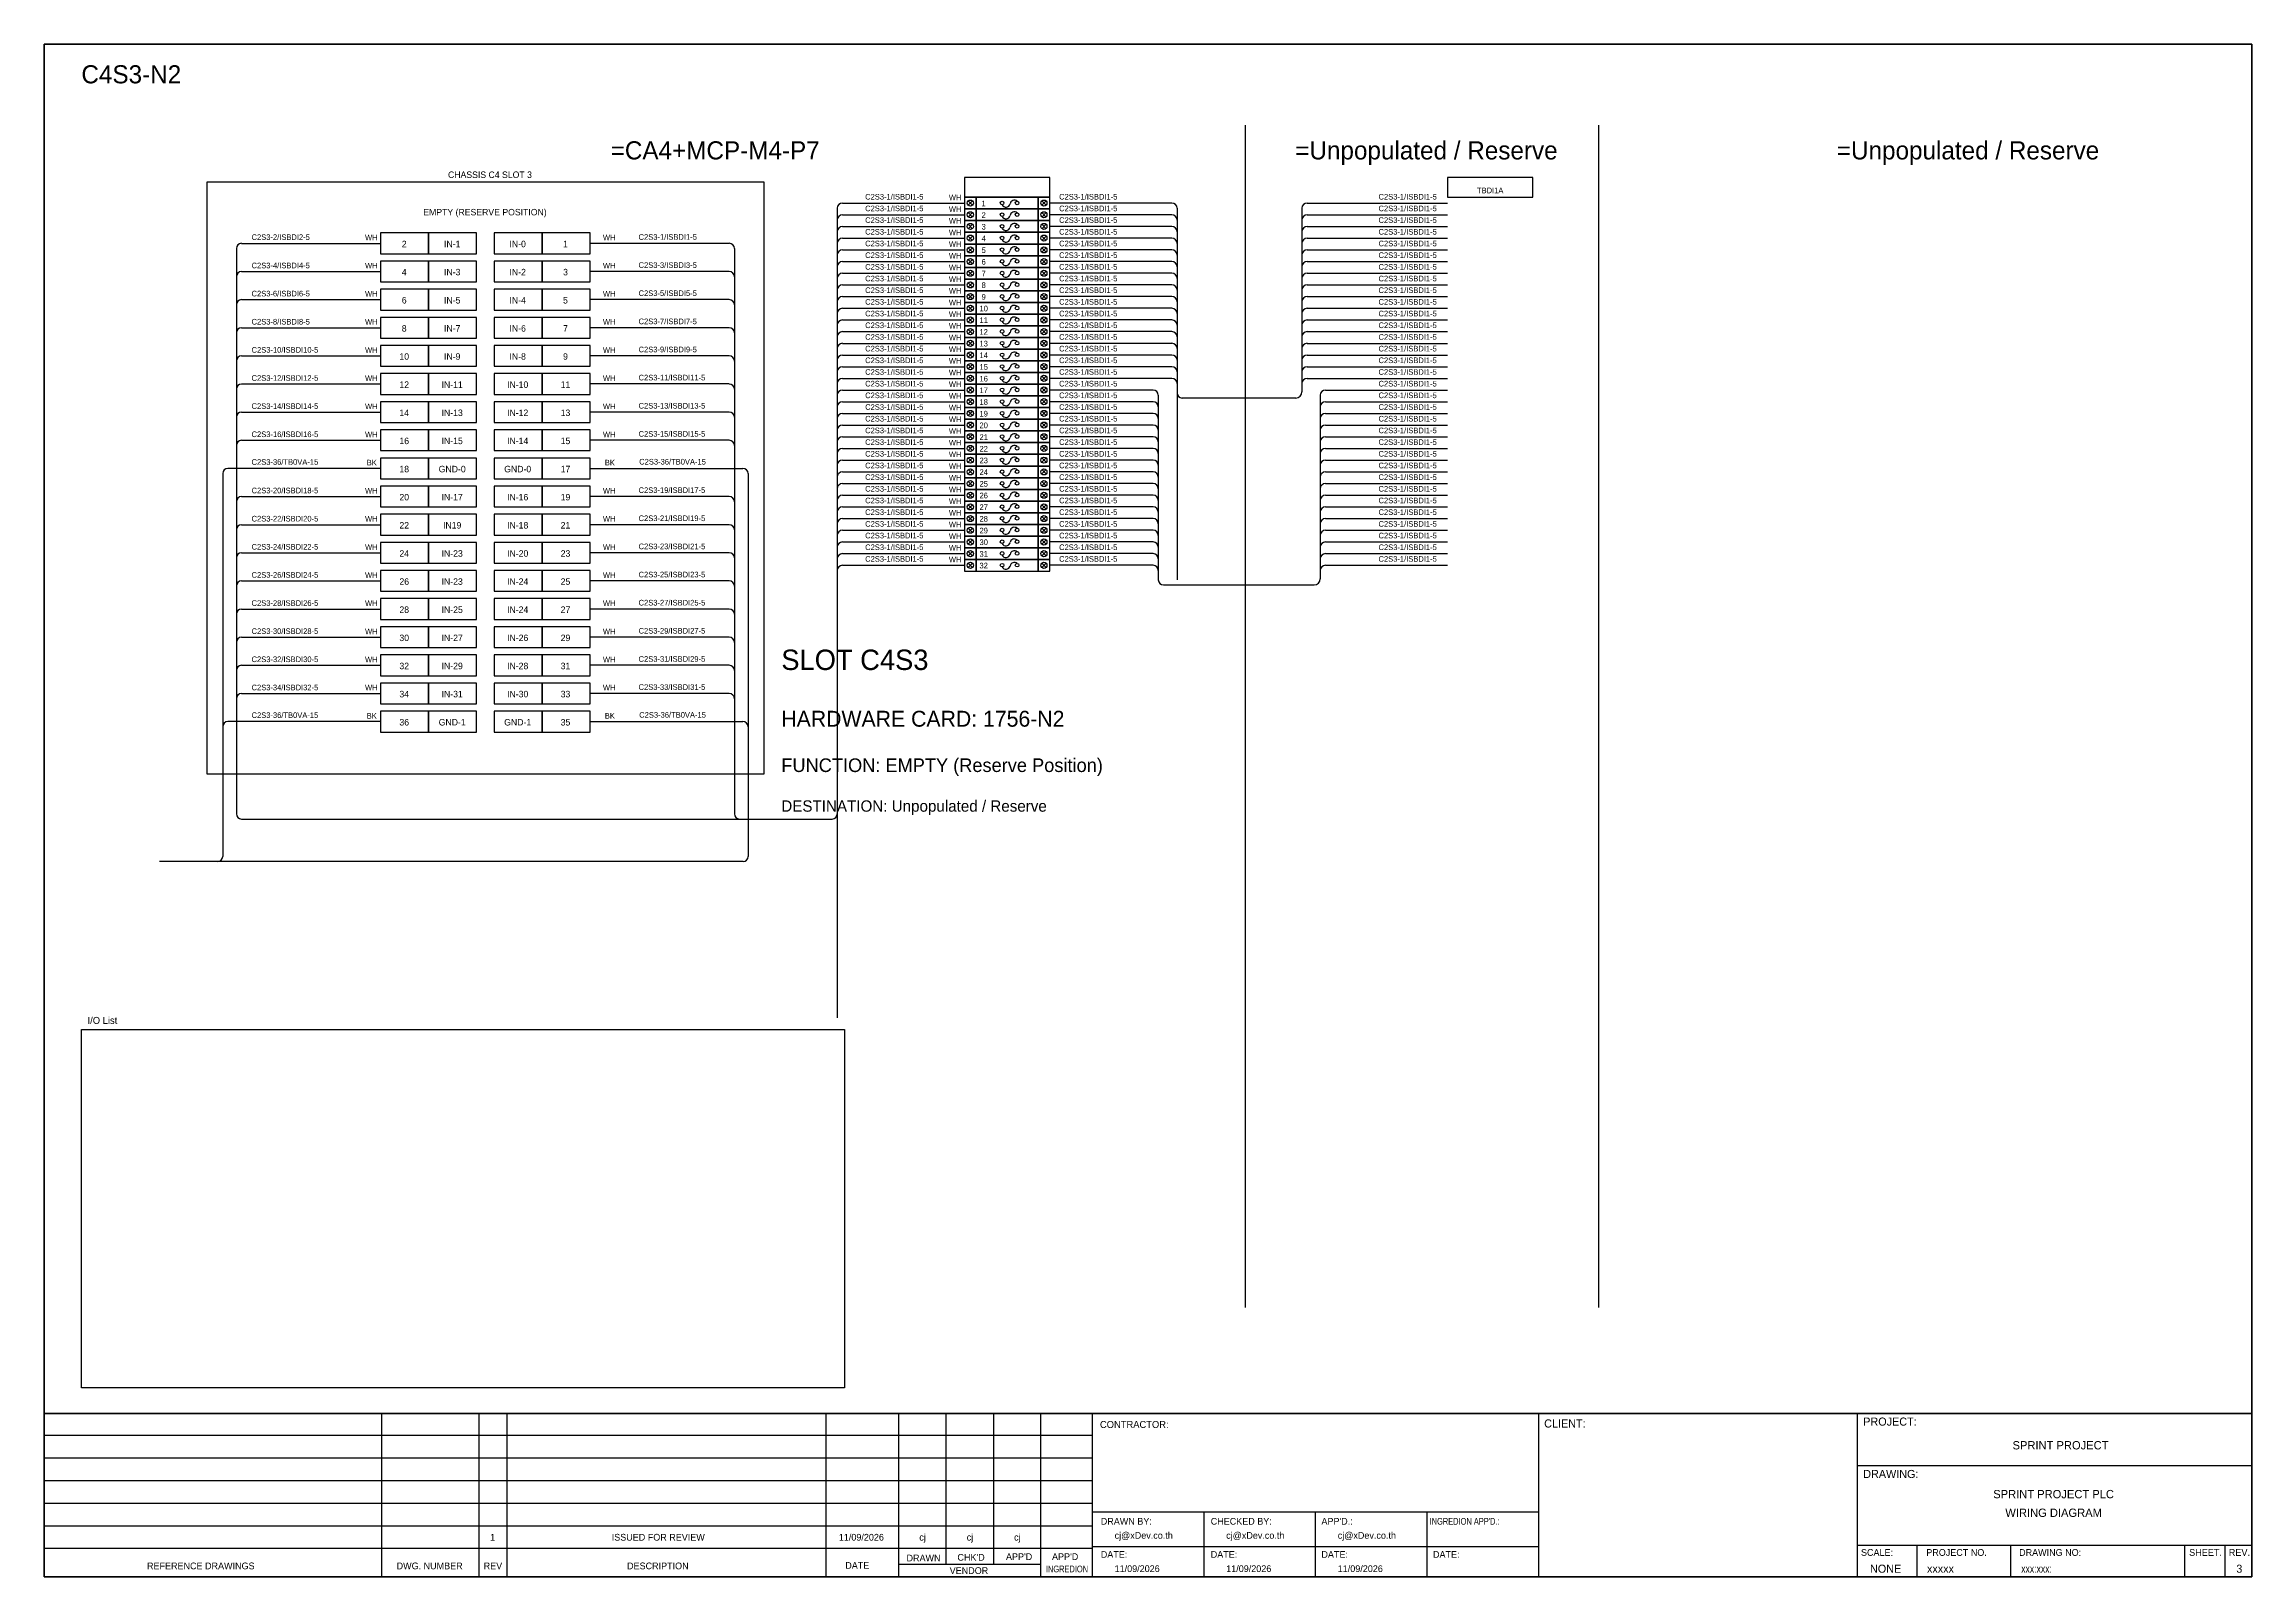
# Model space of a CAD drawing. Header units: metres. Extents: x 0 to 62600, y 0 to 2704.
# Drawn here: x 33546 to 37440, y 0 to 2704 of the extents above; entities that cross this region are included whole.
import ezdxf
from ezdxf.enums import TextEntityAlignment as Align

# ---------------------------------------------------------------- set-up
doc = ezdxf.new("R2010")
doc.units = ezdxf.units.M

msp = doc.modelspace()

# ---------------------------------------------------------------- linework, layer by layer
at = {"color": 1, "ltscale": 25.4}
for p, q in [((35183.6, 2427.5), (35176, 2419.9)), ((35176, 2427.5), (35183.6, 2419.9)), ((35305.7, 2427.5), (35313.4, 2419.9)), ((35313.4, 2427.5), (35305.7, 2419.9)), ((35183.6, 2406.9), (35176, 2399.2)), ((35176, 2406.9), (35183.6, 2399.2)), ((35183.6, 2386.3), (35176, 2378.6)), ((35176, 2386.3), (35183.6, 2378.6)), ((35305.7, 2406.9), (35313.4, 2399.2)), ((35313.4, 2406.9), (35305.7, 2399.2)), ((35305.7, 2386.3), (35313.4, 2378.6)), ((35313.4, 2386.3), (35305.7, 2378.6)), ((35183.6, 2365.7), (35176, 2358)), ((35176, 2365.7), (35183.6, 2358)), ((35183.6, 2345.1), (35176, 2337.4)), ((35176, 2345.1), (35183.6, 2337.4)), ((35305.7, 2365.7), (35313.4, 2358)), ((35313.4, 2365.7), (35305.7, 2358)), ((35305.7, 2345.1), (35313.4, 2337.4)), ((35313.4, 2345.1), (35305.7, 2337.4)), ((35183.6, 2324.5), (35176, 2316.8)), ((35176, 2324.5), (35183.6, 2316.8)), ((35183.6, 2303.9), (35176, 2296.2)), ((35176, 2303.9), (35183.6, 2296.2)), ((35305.7, 2324.5), (35313.4, 2316.8)), ((35313.4, 2324.5), (35305.7, 2316.8)), ((35305.7, 2303.9), (35313.4, 2296.2)), ((35313.4, 2303.9), (35305.7, 2296.2)), ((35183.6, 2283.2), (35176, 2275.6)), ((35176, 2283.2), (35183.6, 2275.6)), ((35183.6, 2262.6), (35176, 2255)), ((35176, 2262.6), (35183.6, 2255)), ((35305.7, 2283.2), (35313.4, 2275.6)), ((35313.4, 2283.2), (35305.7, 2275.6)), ((35305.7, 2262.6), (35313.4, 2255)), ((35313.4, 2262.6), (35305.7, 2255)), ((35183.6, 2242), (35176, 2234.3)), ((35176, 2242), (35183.6, 2234.3)), ((35183.6, 2221.4), (35176, 2213.7)), ((35176, 2221.4), (35183.6, 2213.7)), ((35305.7, 2242), (35313.4, 2234.3)), ((35313.4, 2242), (35305.7, 2234.3)), ((35305.7, 2221.4), (35313.4, 2213.7)), ((35313.4, 2221.4), (35305.7, 2213.7)), ((35183.6, 2200.8), (35176, 2193.1)), ((35176, 2200.8), (35183.6, 2193.1)), ((35305.7, 2200.8), (35313.4, 2193.1)), ((35313.4, 2200.8), (35305.7, 2193.1)), ((35183.6, 2180.2), (35176, 2172.5)), ((35176, 2180.2), (35183.6, 2172.5)), ((35183.6, 2159.6), (35176, 2151.9)), ((35176, 2159.6), (35183.6, 2151.9)), ((35305.7, 2180.2), (35313.4, 2172.5)), ((35313.4, 2180.2), (35305.7, 2172.5)), ((35305.7, 2159.6), (35313.4, 2151.9)), ((35313.4, 2159.6), (35305.7, 2151.9)), ((35183.6, 2139), (35176, 2131.3)), ((35176, 2139), (35183.6, 2131.3)), ((35183.6, 2118.3), (35176, 2110.7)), ((35176, 2118.3), (35183.6, 2110.7)), ((35305.7, 2139), (35313.4, 2131.3)), ((35313.4, 2139), (35305.7, 2131.3)), ((35305.7, 2118.3), (35313.4, 2110.7)), ((35313.4, 2118.3), (35305.7, 2110.7)), ((35183.6, 2097.7), (35176, 2090.1)), ((35176, 2097.7), (35183.6, 2090.1)), ((35183.6, 2077.1), (35176, 2069.5)), ((35176, 2077.1), (35183.6, 2069.5)), ((35305.7, 2097.7), (35313.4, 2090.1)), ((35313.4, 2097.7), (35305.7, 2090.1)), ((35305.7, 2077.1), (35313.4, 2069.5)), ((35313.4, 2077.1), (35305.7, 2069.5)), ((35183.6, 2056.5), (35176, 2048.8)), ((35176, 2056.5), (35183.6, 2048.8)), ((35183.6, 2035.9), (35176, 2028.2)), ((35176, 2035.9), (35183.6, 2028.2)), ((35305.7, 2056.5), (35313.4, 2048.8)), ((35313.4, 2056.5), (35305.7, 2048.8)), ((35305.7, 2035.9), (35313.4, 2028.2)), ((35313.4, 2035.9), (35305.7, 2028.2)), ((35183.6, 2015.3), (35176, 2007.6)), ((35176, 2015.3), (35183.6, 2007.6)), ((35183.6, 1994.7), (35176, 1987)), ((35176, 1994.7), (35183.6, 1987)), ((35305.7, 2015.3), (35313.4, 2007.6)), ((35313.4, 2015.3), (35305.7, 2007.6)), ((35305.7, 1994.7), (35313.4, 1987)), ((35313.4, 1994.7), (35305.7, 1987)), ((35183.6, 1974.1), (35176, 1966.4)), ((35176, 1974.1), (35183.6, 1966.4)), ((35183.6, 1953.5), (35176, 1945.8)), ((35176, 1953.5), (35183.6, 1945.8)), ((35305.7, 1974.1), (35313.4, 1966.4)), ((35313.4, 1974.1), (35305.7, 1966.4)), ((35305.7, 1953.5), (35313.4, 1945.8)), ((35313.4, 1953.5), (35305.7, 1945.8)), ((35183.6, 1932.8), (35176, 1925.2)), ((35176, 1932.8), (35183.6, 1925.2)), ((35183.6, 1912.2), (35176, 1904.6)), ((35176, 1912.2), (35183.6, 1904.6)), ((35305.7, 1932.8), (35313.4, 1925.2)), ((35313.4, 1932.8), (35305.7, 1925.2)), ((35305.7, 1912.2), (35313.4, 1904.6)), ((35313.4, 1912.2), (35305.7, 1904.6)), ((35183.6, 1891.6), (35176, 1883.9)), ((35176, 1891.6), (35183.6, 1883.9)), ((35183.6, 1871), (35176, 1863.3)), ((35176, 1871), (35183.6, 1863.3)), ((35305.7, 1891.6), (35313.4, 1883.9)), ((35313.4, 1891.6), (35305.7, 1883.9)), ((35305.7, 1871), (35313.4, 1863.3)), ((35313.4, 1871), (35305.7, 1863.3)), ((35183.6, 1850.4), (35176, 1842.7)), ((35176, 1850.4), (35183.6, 1842.7)), ((35305.7, 1850.4), (35313.4, 1842.7)), ((35313.4, 1850.4), (35305.7, 1842.7)), ((35183.6, 1829.8), (35176, 1822.1)), ((35176, 1829.8), (35183.6, 1822.1)), ((35183.6, 1809.2), (35176, 1801.5)), ((35176, 1809.2), (35183.6, 1801.5)), ((35305.7, 1829.8), (35313.4, 1822.1)), ((35313.4, 1829.8), (35305.7, 1822.1)), ((35305.7, 1809.2), (35313.4, 1801.5)), ((35313.4, 1809.2), (35305.7, 1801.5)), ((35183.6, 1788.6), (35176, 1780.9)), ((35176, 1788.6), (35183.6, 1780.9)), ((35305.7, 1788.6), (35313.4, 1780.9)), ((35313.4, 1788.6), (35305.7, 1780.9))]:
    msp.add_line(p, q, dxfattribs=at)
at = {"color": 4}
for p, q in [((36848.7, 56.1), (36848.7, 0)), ((37014, 56.1), (37014, 0))]:
    msp.add_line(p, q, dxfattribs=at)
at = {"color": 4, "ltscale": 0.5}
for p, q in [((37321.1, 56.1), (37321.1, 0)), ((37321.1, 56.1), (37321.1, 0)), ((37392.3, 56.1), (37392.3, 0)), ((37392.3, 56.1), (37392.3, 0))]:
    msp.add_line(p, q, dxfattribs=at)
at = {"color": 4, "ltscale": 25.4}
for points in [[(35169.5, 2434), (35319.8, 2434), (35319.8, 2469.2), (35169.5, 2469.2)], [(36021.3, 2434), (36171.6, 2434), (36171.6, 2469.2), (36021.3, 2469.2)]]:
    msp.add_lwpolyline(points, close=True, dxfattribs=at)
at = {"color": 1, "ltscale": 25.4}
for points in [[(35169.5, 2413.4), (35190.1, 2413.4), (35190.1, 2434), (35169.5, 2434)], [(35190.1, 2413.4), (35299.2, 2413.4), (35299.2, 2434), (35190.1, 2434)], [(35299.2, 2413.4), (35319.8, 2413.4), (35319.8, 2434), (35299.2, 2434)], [(35169.5, 2392.8), (35190.1, 2392.8), (35190.1, 2413.4), (35169.5, 2413.4)], [(35169.5, 2372.2), (35190.1, 2372.2), (35190.1, 2392.8), (35169.5, 2392.8)], [(35190.1, 2392.8), (35299.2, 2392.8), (35299.2, 2413.4), (35190.1, 2413.4)], [(35190.1, 2372.2), (35299.2, 2372.2), (35299.2, 2392.8), (35190.1, 2392.8)], [(35299.2, 2392.8), (35319.8, 2392.8), (35319.8, 2413.4), (35299.2, 2413.4)], [(35299.2, 2372.2), (35319.8, 2372.2), (35319.8, 2392.8), (35299.2, 2392.8)], [(35169.5, 2351.5), (35190.1, 2351.5), (35190.1, 2372.2), (35169.5, 2372.2)], [(35169.5, 2330.9), (35190.1, 2330.9), (35190.1, 2351.5), (35169.5, 2351.5)], [(35190.1, 2351.5), (35299.2, 2351.5), (35299.2, 2372.2), (35190.1, 2372.2)], [(35190.1, 2330.9), (35299.2, 2330.9), (35299.2, 2351.5), (35190.1, 2351.5)], [(35299.2, 2351.5), (35319.8, 2351.5), (35319.8, 2372.2), (35299.2, 2372.2)], [(35299.2, 2330.9), (35319.8, 2330.9), (35319.8, 2351.5), (35299.2, 2351.5)], [(35169.5, 2310.3), (35190.1, 2310.3), (35190.1, 2330.9), (35169.5, 2330.9)], [(35169.5, 2289.7), (35190.1, 2289.7), (35190.1, 2310.3), (35169.5, 2310.3)], [(35190.1, 2310.3), (35299.2, 2310.3), (35299.2, 2330.9), (35190.1, 2330.9)], [(35190.1, 2289.7), (35299.2, 2289.7), (35299.2, 2310.3), (35190.1, 2310.3)], [(35299.2, 2310.3), (35319.8, 2310.3), (35319.8, 2330.9), (35299.2, 2330.9)], [(35299.2, 2289.7), (35319.8, 2289.7), (35319.8, 2310.3), (35299.2, 2310.3)], [(35169.5, 2269.1), (35190.1, 2269.1), (35190.1, 2289.7), (35169.5, 2289.7)], [(35169.5, 2248.5), (35190.1, 2248.5), (35190.1, 2269.1), (35169.5, 2269.1)], [(35190.1, 2269.1), (35299.2, 2269.1), (35299.2, 2289.7), (35190.1, 2289.7)], [(35190.1, 2248.5), (35299.2, 2248.5), (35299.2, 2269.1), (35190.1, 2269.1)], [(35299.2, 2269.1), (35319.8, 2269.1), (35319.8, 2289.7), (35299.2, 2289.7)], [(35299.2, 2248.5), (35319.8, 2248.5), (35319.8, 2269.1), (35299.2, 2269.1)], [(35169.5, 2227.9), (35190.1, 2227.9), (35190.1, 2248.5), (35169.5, 2248.5)], [(35169.5, 2207.3), (35190.1, 2207.3), (35190.1, 2227.9), (35169.5, 2227.9)], [(35190.1, 2227.9), (35299.2, 2227.9), (35299.2, 2248.5), (35190.1, 2248.5)], [(35190.1, 2207.3), (35299.2, 2207.3), (35299.2, 2227.9), (35190.1, 2227.9)], [(35299.2, 2227.9), (35319.8, 2227.9), (35319.8, 2248.5), (35299.2, 2248.5)], [(35299.2, 2207.3), (35319.8, 2207.3), (35319.8, 2227.9), (35299.2, 2227.9)], [(35169.5, 2186.7), (35190.1, 2186.7), (35190.1, 2207.3), (35169.5, 2207.3)], [(35169.5, 2166), (35190.1, 2166), (35190.1, 2186.7), (35169.5, 2186.7)], [(35190.1, 2186.7), (35299.2, 2186.7), (35299.2, 2207.3), (35190.1, 2207.3)], [(35190.1, 2166), (35299.2, 2166), (35299.2, 2186.7), (35190.1, 2186.7)], [(35299.2, 2186.7), (35319.8, 2186.7), (35319.8, 2207.3), (35299.2, 2207.3)], [(35299.2, 2166), (35319.8, 2166), (35319.8, 2186.7), (35299.2, 2186.7)], [(35169.5, 2145.4), (35190.1, 2145.4), (35190.1, 2166), (35169.5, 2166)], [(35169.5, 2124.8), (35190.1, 2124.8), (35190.1, 2145.4), (35169.5, 2145.4)], [(35190.1, 2145.4), (35299.2, 2145.4), (35299.2, 2166), (35190.1, 2166)], [(35190.1, 2124.8), (35299.2, 2124.8), (35299.2, 2145.4), (35190.1, 2145.4)], [(35299.2, 2145.4), (35319.8, 2145.4), (35319.8, 2166), (35299.2, 2166)], [(35299.2, 2124.8), (35319.8, 2124.8), (35319.8, 2145.4), (35299.2, 2145.4)], [(35169.5, 2104.2), (35190.1, 2104.2), (35190.1, 2124.8), (35169.5, 2124.8)], [(35169.5, 2083.6), (35190.1, 2083.6), (35190.1, 2104.2), (35169.5, 2104.2)], [(35190.1, 2104.2), (35299.2, 2104.2), (35299.2, 2124.8), (35190.1, 2124.8)], [(35190.1, 2083.6), (35299.2, 2083.6), (35299.2, 2104.2), (35190.1, 2104.2)], [(35299.2, 2104.2), (35319.8, 2104.2), (35319.8, 2124.8), (35299.2, 2124.8)], [(35299.2, 2083.6), (35319.8, 2083.6), (35319.8, 2104.2), (35299.2, 2104.2)], [(35169.5, 2063), (35190.1, 2063), (35190.1, 2083.6), (35169.5, 2083.6)], [(35190.1, 2063), (35299.2, 2063), (35299.2, 2083.6), (35190.1, 2083.6)], [(35299.2, 2063), (35319.8, 2063), (35319.8, 2083.6), (35299.2, 2083.6)], [(35169.5, 2042.4), (35190.1, 2042.4), (35190.1, 2063), (35169.5, 2063)], [(35169.5, 2021.8), (35190.1, 2021.8), (35190.1, 2042.4), (35169.5, 2042.4)], [(35190.1, 2042.4), (35299.2, 2042.4), (35299.2, 2063), (35190.1, 2063)], [(35190.1, 2021.8), (35299.2, 2021.8), (35299.2, 2042.4), (35190.1, 2042.4)], [(35299.2, 2042.4), (35319.8, 2042.4), (35319.8, 2063), (35299.2, 2063)], [(35299.2, 2021.8), (35319.8, 2021.8), (35319.8, 2042.4), (35299.2, 2042.4)], [(35169.5, 2001.1), (35190.1, 2001.1), (35190.1, 2021.8), (35169.5, 2021.8)], [(35169.5, 1980.5), (35190.1, 1980.5), (35190.1, 2001.1), (35169.5, 2001.1)], [(35190.1, 2001.1), (35299.2, 2001.1), (35299.2, 2021.8), (35190.1, 2021.8)], [(35190.1, 1980.5), (35299.2, 1980.5), (35299.2, 2001.1), (35190.1, 2001.1)], [(35299.2, 2001.1), (35319.8, 2001.1), (35319.8, 2021.8), (35299.2, 2021.8)], [(35299.2, 1980.5), (35319.8, 1980.5), (35319.8, 2001.1), (35299.2, 2001.1)], [(35169.5, 1959.9), (35190.1, 1959.9), (35190.1, 1980.5), (35169.5, 1980.5)], [(35169.5, 1939.3), (35190.1, 1939.3), (35190.1, 1959.9), (35169.5, 1959.9)], [(35190.1, 1959.9), (35299.2, 1959.9), (35299.2, 1980.5), (35190.1, 1980.5)], [(35190.1, 1939.3), (35299.2, 1939.3), (35299.2, 1959.9), (35190.1, 1959.9)], [(35299.2, 1959.9), (35319.8, 1959.9), (35319.8, 1980.5), (35299.2, 1980.5)], [(35299.2, 1939.3), (35319.8, 1939.3), (35319.8, 1959.9), (35299.2, 1959.9)], [(35169.5, 1918.7), (35190.1, 1918.7), (35190.1, 1939.3), (35169.5, 1939.3)], [(35169.5, 1898.1), (35190.1, 1898.1), (35190.1, 1918.7), (35169.5, 1918.7)], [(35190.1, 1918.7), (35299.2, 1918.7), (35299.2, 1939.3), (35190.1, 1939.3)], [(35190.1, 1898.1), (35299.2, 1898.1), (35299.2, 1918.7), (35190.1, 1918.7)], [(35299.2, 1918.7), (35319.8, 1918.7), (35319.8, 1939.3), (35299.2, 1939.3)], [(35299.2, 1898.1), (35319.8, 1898.1), (35319.8, 1918.7), (35299.2, 1918.7)], [(35169.5, 1877.5), (35190.1, 1877.5), (35190.1, 1898.1), (35169.5, 1898.1)], [(35169.5, 1856.9), (35190.1, 1856.9), (35190.1, 1877.5), (35169.5, 1877.5)], [(35190.1, 1877.5), (35299.2, 1877.5), (35299.2, 1898.1), (35190.1, 1898.1)], [(35190.1, 1856.9), (35299.2, 1856.9), (35299.2, 1877.5), (35190.1, 1877.5)], [(35299.2, 1877.5), (35319.8, 1877.5), (35319.8, 1898.1), (35299.2, 1898.1)], [(35299.2, 1856.9), (35319.8, 1856.9), (35319.8, 1877.5), (35299.2, 1877.5)], [(35169.5, 1836.3), (35190.1, 1836.3), (35190.1, 1856.9), (35169.5, 1856.9)], [(35169.5, 1815.6), (35190.1, 1815.6), (35190.1, 1836.3), (35169.5, 1836.3)], [(35190.1, 1836.3), (35299.2, 1836.3), (35299.2, 1856.9), (35190.1, 1856.9)], [(35190.1, 1815.6), (35299.2, 1815.6), (35299.2, 1836.3), (35190.1, 1836.3)], [(35299.2, 1836.3), (35319.8, 1836.3), (35319.8, 1856.9), (35299.2, 1856.9)], [(35299.2, 1815.6), (35319.8, 1815.6), (35319.8, 1836.3), (35299.2, 1836.3)], [(35169.5, 1795), (35190.1, 1795), (35190.1, 1815.6), (35169.5, 1815.6)], [(35169.5, 1774.4), (35190.1, 1774.4), (35190.1, 1795), (35169.5, 1795)], [(35190.1, 1795), (35299.2, 1795), (35299.2, 1815.6), (35190.1, 1815.6)], [(35190.1, 1774.4), (35299.2, 1774.4), (35299.2, 1795), (35190.1, 1795)], [(35299.2, 1795), (35319.8, 1795), (35319.8, 1815.6), (35299.2, 1815.6)], [(35299.2, 1774.4), (35319.8, 1774.4), (35319.8, 1795), (35299.2, 1795)]]:
    msp.add_lwpolyline(points, close=True, dxfattribs=at)
msp.add_lwpolyline([(33612.1, 965.9), (34957.9, 965.9), (34957.9, 333.8), (33612.1, 333.8)], close=True)
for centre in [(35179.8, 2423.7), (35309.5, 2423.7), (35179.8, 2403.1), (35179.8, 2382.5), (35309.5, 2403.1), (35309.5, 2382.5), (35179.8, 2361.9), (35179.8, 2341.2), (35309.5, 2361.9), (35309.5, 2341.2), (35179.8, 2320.6), (35179.8, 2300), (35309.5, 2320.6), (35309.5, 2300), (35179.8, 2279.4), (35179.8, 2258.8), (35309.5, 2279.4), (35309.5, 2258.8), (35179.8, 2238.2), (35179.8, 2217.6), (35309.5, 2238.2), (35309.5, 2217.6), (35179.8, 2197), (35179.8, 2176.3), (35309.5, 2197), (35309.5, 2176.3), (35179.8, 2155.7), (35309.5, 2155.7), (35179.8, 2135.1), (35179.8, 2114.5), (35309.5, 2135.1), (35309.5, 2114.5), (35179.8, 2093.9), (35179.8, 2073.3), (35309.5, 2093.9), (35309.5, 2073.3), (35179.8, 2052.7), (35179.8, 2032.1), (35309.5, 2052.7), (35309.5, 2032.1), (35179.8, 2011.5), (35179.8, 1990.8), (35309.5, 2011.5), (35309.5, 1990.8), (35179.8, 1970.2), (35179.8, 1949.6), (35309.5, 1970.2), (35309.5, 1949.6), (35179.8, 1929), (35179.8, 1908.4), (35309.5, 1929), (35309.5, 1908.4), (35179.8, 1887.8), (35179.8, 1867.2), (35309.5, 1887.8), (35309.5, 1867.2), (35179.8, 1846.6), (35179.8, 1825.9), (35309.5, 1846.6), (35309.5, 1825.9), (35179.8, 1805.3), (35309.5, 1805.3), (35179.8, 1784.7), (35309.5, 1784.7)]:
    msp.add_circle(centre, 5.42, dxfattribs=at)
at = {"layer": 'GT_1', "color": 4}
for p, q in [((34141.8, 0), (34141.8, 288.2)), ((34313.7, 0), (34313.7, 288.2)), ((34362.9, 0), (34362.9, 288.2)), ((34925.5, 0), (34925.5, 288.2)), ((35053.8, 0), (35053.8, 288.2)), ((35137.4, 21.8), (35137.4, 288.2)), ((35220.9, 21.8), (35220.9, 288.2)), ((35304.2, 0), (35304.2, 288.2)), ((35395.2, 0), (35395.2, 288.2)), ((36182.2, 0), (36182.2, 288.2)), ((36744.5, 0), (36744.5, 288.2)), ((36744.5, 0), (36744.5, 288.2)), ((36744.5, 0), (36744.5, 288.2)), ((35395.2, 249.3), (33546.4, 249.3)), ((35395.2, 209.5), (33546.4, 209.5)), ((35395.2, 169.6), (33546.4, 169.6)), ((35395.2, 129.7), (33546.4, 129.7)), ((35395.2, 89.7), (33546.4, 89.7)), ((36182.2, 114.3), (35395.2, 114.3)), ((35592, 0), (35592, 114.3)), ((35788.7, 0), (35788.7, 114.3)), ((35985.5, 0), (35985.5, 114.3)), ((35395.1, 49.8), (33546.4, 49.8)), ((36182.2, 52.9), (35395.2, 52.9)), ((36744.5, 56.1), (37439.7, 56.1)), ((35304.2, 21.8), (35053.8, 21.8))]:
    msp.add_line(p, q, dxfattribs=at)
at = {"layer": 'HELPPOINT', "color": 4, "lineweight": 35}
for p, q in [((33546.4, 0), (33546.4, 2704.2)), ((33546.4, 2704.2), (37439.7, 2704.2)), ((33546.4, 0), (33546.4, 2704.2)), ((33546.4, 2704.2), (37439.7, 2704.2)), ((37439.7, 2704.2), (37439.7, 0)), ((37439.7, 2704.2), (37439.7, 0)), ((37439.7, 0), (33546.4, 0)), ((37439.7, 0), (33546.4, 0))]:
    msp.add_line(p, q, dxfattribs=at)
at = {"layer": 'HELPPOINT', "color": 4}
for p, q in [((36744.5, 196.6), (37439.7, 196.6)), ((36744.5, 196.6), (37439.7, 196.6)), ((36744.5, 56.1), (37439.7, 56.1))]:
    msp.add_line(p, q, dxfattribs=at)
at = {"layer": 'IE-EQUIP', "linetype": 'Continuous', "ltscale": 25.4}
for points in [[(34139.8, 2334.4), (34224.5, 2334.4), (34224.5, 2371.1), (34139.8, 2371.1)], [(34224.5, 2334.4), (34309.1, 2334.4), (34309.1, 2371.1), (34224.5, 2371.1)], [(34340, 2334.4), (34424.6, 2334.4), (34424.6, 2371.1), (34340, 2371.1)], [(34424.6, 2334.4), (34509.3, 2334.4), (34509.3, 2371.1), (34424.6, 2371.1)], [(34139.8, 2284.8), (34224.5, 2284.8), (34224.5, 2321.5), (34139.8, 2321.5)], [(34224.5, 2284.8), (34309.1, 2284.8), (34309.1, 2321.5), (34224.5, 2321.5)], [(34340, 2284.8), (34424.6, 2284.8), (34424.6, 2321.5), (34340, 2321.5)], [(34424.6, 2284.8), (34509.3, 2284.8), (34509.3, 2321.5), (34424.6, 2321.5)], [(34139.8, 2235.1), (34224.5, 2235.1), (34224.5, 2271.8), (34139.8, 2271.8)], [(34224.5, 2235.1), (34309.1, 2235.1), (34309.1, 2271.8), (34224.5, 2271.8)], [(34340, 2235.1), (34424.6, 2235.1), (34424.6, 2271.8), (34340, 2271.8)], [(34424.6, 2235.1), (34509.3, 2235.1), (34509.3, 2271.8), (34424.6, 2271.8)], [(34139.8, 2185.5), (34224.5, 2185.5), (34224.5, 2222.2), (34139.8, 2222.2)], [(34224.5, 2185.5), (34309.1, 2185.5), (34309.1, 2222.2), (34224.5, 2222.2)], [(34340, 2185.5), (34424.6, 2185.5), (34424.6, 2222.2), (34340, 2222.2)], [(34424.6, 2185.5), (34509.3, 2185.5), (34509.3, 2222.2), (34424.6, 2222.2)], [(34139.8, 2135.9), (34224.5, 2135.9), (34224.5, 2172.6), (34139.8, 2172.6)], [(34224.5, 2135.9), (34309.1, 2135.9), (34309.1, 2172.6), (34224.5, 2172.6)], [(34340, 2135.9), (34424.6, 2135.9), (34424.6, 2172.6), (34340, 2172.6)], [(34424.6, 2135.9), (34509.3, 2135.9), (34509.3, 2172.6), (34424.6, 2172.6)], [(34139.8, 2086.2), (34224.5, 2086.2), (34224.5, 2122.9), (34139.8, 2122.9)], [(34224.5, 2086.2), (34309.1, 2086.2), (34309.1, 2122.9), (34224.5, 2122.9)], [(34340, 2086.2), (34424.6, 2086.2), (34424.6, 2122.9), (34340, 2122.9)], [(34424.6, 2086.2), (34509.3, 2086.2), (34509.3, 2122.9), (34424.6, 2122.9)], [(34139.8, 2036.6), (34224.5, 2036.6), (34224.5, 2073.3), (34139.8, 2073.3)], [(34224.5, 2036.6), (34309.1, 2036.6), (34309.1, 2073.3), (34224.5, 2073.3)], [(34340, 2036.6), (34424.6, 2036.6), (34424.6, 2073.3), (34340, 2073.3)], [(34424.6, 2036.6), (34509.3, 2036.6), (34509.3, 2073.3), (34424.6, 2073.3)], [(34139.8, 1987), (34224.5, 1987), (34224.5, 2023.7), (34139.8, 2023.7)], [(34224.5, 1987), (34309.1, 1987), (34309.1, 2023.7), (34224.5, 2023.7)], [(34340, 1987), (34424.6, 1987), (34424.6, 2023.7), (34340, 2023.7)], [(34424.6, 1987), (34509.3, 1987), (34509.3, 2023.7), (34424.6, 2023.7)], [(34139.8, 1937.3), (34224.5, 1937.3), (34224.5, 1974), (34139.8, 1974)], [(34224.5, 1937.3), (34309.1, 1937.3), (34309.1, 1974), (34224.5, 1974)], [(34340, 1937.3), (34424.6, 1937.3), (34424.6, 1974), (34340, 1974)], [(34424.6, 1937.3), (34509.3, 1937.3), (34509.3, 1974), (34424.6, 1974)], [(34139.8, 1887.7), (34224.5, 1887.7), (34224.5, 1924.4), (34139.8, 1924.4)], [(34224.5, 1887.7), (34309.1, 1887.7), (34309.1, 1924.4), (34224.5, 1924.4)], [(34340, 1887.7), (34424.6, 1887.7), (34424.6, 1924.4), (34340, 1924.4)], [(34424.6, 1887.7), (34509.3, 1887.7), (34509.3, 1924.4), (34424.6, 1924.4)], [(34139.8, 1838.1), (34224.5, 1838.1), (34224.5, 1874.8), (34139.8, 1874.8)], [(34224.5, 1838.1), (34309.1, 1838.1), (34309.1, 1874.8), (34224.5, 1874.8)], [(34340, 1838.1), (34424.6, 1838.1), (34424.6, 1874.8), (34340, 1874.8)], [(34424.6, 1838.1), (34509.3, 1838.1), (34509.3, 1874.8), (34424.6, 1874.8)], [(34139.8, 1788.4), (34224.5, 1788.4), (34224.5, 1825.1), (34139.8, 1825.1)], [(34224.5, 1788.4), (34309.1, 1788.4), (34309.1, 1825.1), (34224.5, 1825.1)], [(34340, 1788.4), (34424.6, 1788.4), (34424.6, 1825.1), (34340, 1825.1)], [(34424.6, 1788.4), (34509.3, 1788.4), (34509.3, 1825.1), (34424.6, 1825.1)], [(34139.8, 1738.8), (34224.5, 1738.8), (34224.5, 1775.5), (34139.8, 1775.5)], [(34224.5, 1738.8), (34309.1, 1738.8), (34309.1, 1775.5), (34224.5, 1775.5)], [(34340, 1738.8), (34424.6, 1738.8), (34424.6, 1775.5), (34340, 1775.5)], [(34424.6, 1738.8), (34509.3, 1738.8), (34509.3, 1775.5), (34424.6, 1775.5)], [(34139.8, 1689.2), (34224.5, 1689.2), (34224.5, 1725.9), (34139.8, 1725.9)], [(34224.5, 1689.2), (34309.1, 1689.2), (34309.1, 1725.9), (34224.5, 1725.9)], [(34340, 1689.2), (34424.6, 1689.2), (34424.6, 1725.9), (34340, 1725.9)], [(34424.6, 1689.2), (34509.3, 1689.2), (34509.3, 1725.9), (34424.6, 1725.9)], [(34139.8, 1639.5), (34224.5, 1639.5), (34224.5, 1676.2), (34139.8, 1676.2)], [(34224.5, 1639.5), (34309.1, 1639.5), (34309.1, 1676.2), (34224.5, 1676.2)], [(34340, 1639.5), (34424.6, 1639.5), (34424.6, 1676.2), (34340, 1676.2)], [(34424.6, 1639.5), (34509.3, 1639.5), (34509.3, 1676.2), (34424.6, 1676.2)], [(34139.8, 1589.9), (34224.5, 1589.9), (34224.5, 1626.6), (34139.8, 1626.6)], [(34224.5, 1589.9), (34309.1, 1589.9), (34309.1, 1626.6), (34224.5, 1626.6)], [(34340, 1589.9), (34424.6, 1589.9), (34424.6, 1626.6), (34340, 1626.6)], [(34424.6, 1589.9), (34509.3, 1589.9), (34509.3, 1626.6), (34424.6, 1626.6)], [(34139.8, 1540.3), (34224.5, 1540.3), (34224.5, 1577), (34139.8, 1577)], [(34224.5, 1540.3), (34309.1, 1540.3), (34309.1, 1577), (34224.5, 1577)], [(34340, 1540.3), (34424.6, 1540.3), (34424.6, 1577), (34340, 1577)], [(34424.6, 1540.3), (34509.3, 1540.3), (34509.3, 1577), (34424.6, 1577)], [(34139.8, 1490.6), (34224.5, 1490.6), (34224.5, 1527.3), (34139.8, 1527.3)], [(34224.5, 1490.6), (34309.1, 1490.6), (34309.1, 1527.3), (34224.5, 1527.3)], [(34340, 1490.6), (34424.6, 1490.6), (34424.6, 1527.3), (34340, 1527.3)], [(34424.6, 1490.6), (34509.3, 1490.6), (34509.3, 1527.3), (34424.6, 1527.3)]]:
    msp.add_lwpolyline(points, close=True, dxfattribs=at)
at = {"layer": 'IE-WIRE', "color": 4, "ltscale": 25.4}
for p, q in [((34945, 2414.6), (34945, 986.1)), ((34954.1, 2423.7), (35169.5, 2423.7)), ((35535.2, 2423.7), (35319.8, 2423.7)), ((35544.3, 2414.6), (35544.3, 1759)), ((35764.4, 2414.6), (35764.4, 2090.6)), ((35773.6, 2423.7), (36021.3, 2423.7)), ((35773.6, 2423.7), (36021.3, 2423.7)), ((34954.1, 2403.1), (35169.5, 2403.1)), ((34954.1, 2382.5), (35169.5, 2382.5)), ((35535.2, 2403.1), (35319.8, 2403.1)), ((35535.2, 2382.5), (35319.8, 2382.5)), ((35773.6, 2403.1), (36021.3, 2403.1)), ((35773.6, 2403.1), (36021.3, 2403.1)), ((35773.6, 2382.5), (36021.3, 2382.5)), ((35773.6, 2382.5), (36021.3, 2382.5)), ((33885.4, 2343.6), (33885.4, 1346.2)), ((33894.6, 2352.7), (34139.8, 2352.7)), ((34754.6, 2352.7), (34509.3, 2352.7)), ((34763.7, 2343.6), (34763.7, 1346.2)), ((34954.1, 2361.9), (35169.5, 2361.9)), ((34954.1, 2341.2), (35169.5, 2341.2)), ((35535.2, 2361.9), (35319.8, 2361.9)), ((35535.2, 2341.2), (35319.8, 2341.2)), ((35773.6, 2361.9), (36021.3, 2361.9)), ((35773.6, 2361.9), (36021.3, 2361.9)), ((35773.6, 2341.2), (36021.3, 2341.2)), ((35773.6, 2341.2), (36021.3, 2341.2)), ((33894.6, 2303.1), (34139.8, 2303.1)), ((34754.6, 2303.1), (34509.3, 2303.1)), ((34954.1, 2320.6), (35169.5, 2320.6)), ((34954.1, 2300), (35169.5, 2300)), ((35535.2, 2320.6), (35319.8, 2320.6)), ((35535.2, 2300), (35319.8, 2300)), ((35773.6, 2320.6), (36021.3, 2320.6)), ((35773.6, 2320.6), (36021.3, 2320.6)), ((35773.6, 2300), (36021.3, 2300)), ((35773.6, 2300), (36021.3, 2300)), ((34954.1, 2279.4), (35169.5, 2279.4)), ((34954.1, 2258.8), (35169.5, 2258.8)), ((35535.2, 2279.4), (35319.8, 2279.4)), ((35535.2, 2258.8), (35319.8, 2258.8)), ((35773.6, 2279.4), (36021.3, 2279.4)), ((35773.6, 2279.4), (36021.3, 2279.4)), ((35773.6, 2258.8), (36021.3, 2258.8)), ((35773.6, 2258.8), (36021.3, 2258.8)), ((33894.6, 2253.5), (34139.8, 2253.5)), ((34754.6, 2253.5), (34509.3, 2253.5)), ((34954.1, 2238.2), (35169.5, 2238.2)), ((35535.2, 2238.2), (35319.8, 2238.2)), ((35773.6, 2238.2), (36021.3, 2238.2)), ((35773.6, 2238.2), (36021.3, 2238.2)), ((33894.6, 2203.8), (34139.8, 2203.8)), ((34754.6, 2203.8), (34509.3, 2203.8)), ((34954.1, 2217.6), (35169.5, 2217.6)), ((34954.1, 2197), (35169.5, 2197)), ((35535.2, 2217.6), (35319.8, 2217.6)), ((35535.2, 2197), (35319.8, 2197)), ((35773.6, 2217.6), (36021.3, 2217.6)), ((35773.6, 2217.6), (36021.3, 2217.6)), ((35773.6, 2197), (36021.3, 2197)), ((35773.6, 2197), (36021.3, 2197)), ((33894.6, 2154.2), (34139.8, 2154.2)), ((34754.6, 2154.2), (34509.3, 2154.2)), ((34954.1, 2176.3), (35169.5, 2176.3)), ((34954.1, 2155.7), (35169.5, 2155.7)), ((35535.2, 2176.3), (35319.8, 2176.3)), ((35535.2, 2155.7), (35319.8, 2155.7)), ((35773.6, 2176.3), (36021.3, 2176.3)), ((35773.6, 2176.3), (36021.3, 2176.3)), ((35773.6, 2155.7), (36021.3, 2155.7)), ((35773.6, 2155.7), (36021.3, 2155.7)), ((33894.6, 2104.6), (34139.8, 2104.6)), ((34754.6, 2104.6), (34509.3, 2104.6)), ((34954.1, 2135.1), (35169.5, 2135.1)), ((34954.1, 2114.5), (35169.5, 2114.5)), ((35535.2, 2135.1), (35319.8, 2135.1)), ((35535.2, 2114.5), (35319.8, 2114.5)), ((35773.6, 2135.1), (36021.3, 2135.1)), ((35773.6, 2135.1), (36021.3, 2135.1)), ((35773.6, 2114.5), (36021.3, 2114.5)), ((35773.6, 2114.5), (36021.3, 2114.5)), ((34954.1, 2093.9), (35169.5, 2093.9)), ((34954.1, 2073.3), (35169.5, 2073.3)), ((35502.1, 2093.9), (35319.8, 2093.9)), ((35502.1, 2073.3), (35319.8, 2073.3)), ((35511.2, 2084.8), (35511.2, 1759)), ((35796.8, 2084.8), (35796.8, 1760.8)), ((35805.9, 2093.9), (36021.3, 2093.9)), ((35805.9, 2093.9), (36021.3, 2093.9)), ((35805.9, 2073.3), (36021.3, 2073.3)), ((35805.9, 2073.3), (36021.3, 2073.3)), ((33894.6, 2055), (34139.8, 2055)), ((34754.6, 2055), (34509.3, 2055)), ((34954.1, 2052.7), (35169.5, 2052.7)), ((34954.1, 2032.1), (35169.5, 2032.1)), ((35502.1, 2052.7), (35319.8, 2052.7)), ((35502.1, 2032.1), (35319.8, 2032.1)), ((35805.9, 2052.7), (36021.3, 2052.7)), ((35805.9, 2052.7), (36021.3, 2052.7)), ((35805.9, 2032.1), (36021.3, 2032.1)), ((35805.9, 2032.1), (36021.3, 2032.1)), ((33894.6, 2005.3), (34139.8, 2005.3)), ((34754.6, 2005.3), (34509.3, 2005.3)), ((34954.1, 2011.5), (35169.5, 2011.5)), ((34954.1, 1990.8), (35169.5, 1990.8)), ((35502.1, 2011.5), (35319.8, 2011.5)), ((35502.1, 1990.8), (35319.8, 1990.8)), ((35805.9, 2011.5), (36021.3, 2011.5)), ((35805.9, 2011.5), (36021.3, 2011.5)), ((35805.9, 1990.8), (36021.3, 1990.8)), ((35805.9, 1990.8), (36021.3, 1990.8)), ((34954.1, 1970.2), (35169.5, 1970.2)), ((34954.1, 1949.6), (35169.5, 1949.6)), ((35502.1, 1970.2), (35319.8, 1970.2)), ((35502.1, 1949.6), (35319.8, 1949.6)), ((35805.9, 1970.2), (36021.3, 1970.2)), ((35805.9, 1970.2), (36021.3, 1970.2)), ((35805.9, 1949.6), (36021.3, 1949.6)), ((35805.9, 1949.6), (36021.3, 1949.6)), ((34954.1, 1929), (35169.5, 1929)), ((34954.1, 1908.4), (35169.5, 1908.4)), ((35502.1, 1929), (35319.8, 1929)), ((35502.1, 1908.4), (35319.8, 1908.4)), ((35805.9, 1929), (36021.3, 1929)), ((35805.9, 1929), (36021.3, 1929)), ((35805.9, 1908.4), (36021.3, 1908.4)), ((35805.9, 1908.4), (36021.3, 1908.4)), ((33894.6, 1906.1), (34139.8, 1906.1)), ((34754.6, 1906.1), (34509.3, 1906.1)), ((34954.1, 1887.8), (35169.5, 1887.8)), ((35502.1, 1887.8), (35319.8, 1887.8)), ((35805.9, 1887.8), (36021.3, 1887.8)), ((35805.9, 1887.8), (36021.3, 1887.8)), ((33894.6, 1856.4), (34139.8, 1856.4)), ((34754.6, 1856.4), (34509.3, 1856.4)), ((34954.1, 1867.2), (35169.5, 1867.2)), ((34954.1, 1846.6), (35169.5, 1846.6)), ((35502.1, 1867.2), (35319.8, 1867.2)), ((35502.1, 1846.6), (35319.8, 1846.6)), ((35805.9, 1867.2), (36021.3, 1867.2)), ((35805.9, 1867.2), (36021.3, 1867.2)), ((35805.9, 1846.6), (36021.3, 1846.6)), ((35805.9, 1846.6), (36021.3, 1846.6)), ((33894.6, 1806.8), (34139.8, 1806.8)), ((34754.6, 1806.8), (34509.3, 1806.8)), ((34954.1, 1825.9), (35169.5, 1825.9)), ((34954.1, 1805.3), (35169.5, 1805.3)), ((35502.1, 1825.9), (35319.8, 1825.9)), ((35502.1, 1805.3), (35319.8, 1805.3)), ((35805.9, 1825.9), (36021.3, 1825.9)), ((35805.9, 1825.9), (36021.3, 1825.9)), ((35805.9, 1805.3), (36021.3, 1805.3)), ((35805.9, 1805.3), (36021.3, 1805.3)), ((33894.6, 1757.2), (34139.8, 1757.2)), ((34754.6, 1757.2), (34509.3, 1757.2)), ((34954.1, 1784.7), (35169.5, 1784.7)), ((35502.1, 1784.7), (35319.8, 1784.7)), ((35805.9, 1784.7), (36021.3, 1784.7)), ((35805.9, 1784.7), (36021.3, 1784.7)), ((33894.6, 1707.5), (34139.8, 1707.5)), ((34754.6, 1707.5), (34509.3, 1707.5)), ((33894.6, 1657.9), (34139.8, 1657.9)), ((34754.6, 1657.9), (34509.3, 1657.9)), ((33894.6, 1608.3), (34139.8, 1608.3)), ((34754.6, 1608.3), (34509.3, 1608.3)), ((33894.6, 1558.6), (34139.8, 1558.6)), ((34754.6, 1558.6), (34509.3, 1558.6))]:
    msp.add_line(p, q, dxfattribs=at)
at = {"layer": 'IE-WIRE', "color": 4}
for p, q in [((35553.3, 2079.9), (35753.7, 2079.9)), ((35520.2, 1750.1), (35786, 1750.1)), ((33894.5, 1337), (34935.9, 1337))]:
    msp.add_line(p, q, dxfattribs=at)
at = {"layer": 'IE-WIRE', "color": 7, "ltscale": 25.4}
for p, q in [((34139.8, 1955.7), (33870.4, 1955.7)), ((34509.3, 1955.7), (34778.7, 1955.7)), ((33861.3, 1946.5), (33861.3, 1270.9)), ((34787.8, 1946.5), (34787.8, 1270.9)), ((34139.8, 1509), (33870.4, 1509)), ((34509.3, 1509), (34778.7, 1509)), ((34778.9, 1262), (33749.8, 1262))]:
    msp.add_line(p, q, dxfattribs=at)
at = {"layer": 'IE-WIRE', "color": 4, "ltscale": 25.4}
for centre, radius, start, end in [((34954.1, 2414.6), 9.14, 90, 180), ((35535.2, 2414.6), 9.14, 0, 90), ((35773.6, 2414.6), 9.14, 90, 180), ((34954.1, 2393.9), 9.14, 90, 180), ((34954.1, 2373.3), 9.14, 90, 180), ((35535.2, 2393.9), 9.14, 0, 90), ((35535.2, 2373.3), 9.14, 0, 90), ((35773.6, 2393.9), 9.14, 90, 180), ((35773.6, 2373.3), 9.14, 90, 180), ((33894.6, 2343.6), 9.17, 90, 180), ((34754.6, 2343.6), 9.17, 0, 90), ((34954.1, 2352.7), 9.14, 90, 180), ((34954.1, 2332.1), 9.14, 90, 180), ((35535.2, 2352.7), 9.14, 0, 90), ((35535.2, 2332.1), 9.14, 0, 90), ((35773.6, 2352.7), 9.14, 90, 180), ((35773.6, 2332.1), 9.14, 90, 180), ((33894.6, 2293.9), 9.17, 90, 180), ((34754.6, 2293.9), 9.17, 0, 90), ((34954.1, 2311.5), 9.14, 90, 180), ((34954.1, 2290.9), 9.14, 90, 180), ((35535.2, 2311.5), 9.14, 0, 90), ((35535.2, 2290.9), 9.14, 0, 90), ((35773.6, 2311.5), 9.14, 90, 180), ((35773.6, 2290.9), 9.14, 90, 180), ((34954.1, 2270.3), 9.14, 90, 180), ((34954.1, 2249.7), 9.14, 90, 180), ((35535.2, 2270.3), 9.14, 0, 90), ((35535.2, 2249.7), 9.14, 0, 90), ((35773.6, 2270.3), 9.14, 90, 180), ((35773.6, 2249.7), 9.14, 90, 180), ((33894.6, 2244.3), 9.17, 90, 180), ((34754.6, 2244.3), 9.17, 0, 90), ((34954.1, 2229), 9.14, 90, 180), ((35535.2, 2229), 9.14, 0, 90), ((35773.6, 2229), 9.14, 90, 180), ((33894.6, 2194.7), 9.17, 90, 180), ((34754.6, 2194.7), 9.17, 0, 90), ((34954.1, 2208.4), 9.14, 90, 180), ((34954.1, 2187.8), 9.14, 90, 180), ((35535.2, 2208.4), 9.14, 0, 90), ((35535.2, 2187.8), 9.14, 0, 90), ((35773.6, 2208.4), 9.14, 90, 180), ((35773.6, 2187.8), 9.14, 90, 180), ((33894.6, 2145), 9.17, 90, 180), ((34754.6, 2145), 9.17, 0, 90), ((34954.1, 2167.2), 9.14, 90, 180), ((34954.1, 2146.6), 9.14, 90, 180), ((35535.2, 2167.2), 9.14, 0, 90), ((35535.2, 2146.6), 9.14, 0, 90), ((35773.6, 2167.2), 9.14, 90, 180), ((35773.6, 2146.6), 9.14, 90, 180), ((33894.6, 2095.4), 9.17, 90, 180), ((34754.6, 2095.4), 9.17, 0, 90), ((34954.1, 2126), 9.14, 90, 180), ((34954.1, 2105.4), 9.14, 90, 180), ((35535.2, 2126), 9.14, 0, 90), ((35535.2, 2105.4), 9.14, 0, 90), ((35773.6, 2126), 9.14, 90, 180), ((35773.6, 2105.4), 9.14, 90, 180), ((34954.1, 2084.8), 9.14, 90, 180), ((34954.1, 2064.2), 9.14, 90, 180), ((35502.1, 2084.8), 9.14, 0, 90), ((35502.1, 2064.2), 9.14, 0, 90), ((35753.7, 2090.6), 10.8, 270, 0), ((35805.9, 2084.8), 9.14, 90, 180), ((35805.9, 2064.2), 9.14, 90, 180), ((33894.6, 2045.8), 9.17, 90, 180), ((34754.6, 2045.8), 9.17, 0, 90), ((34954.1, 2043.5), 9.14, 90, 180), ((34954.1, 2022.9), 9.14, 90, 180), ((35502.1, 2043.5), 9.14, 0, 90), ((35502.1, 2022.9), 9.14, 0, 90), ((35805.9, 2043.5), 9.14, 90, 180), ((35805.9, 2022.9), 9.14, 90, 180), ((33894.6, 1996.1), 9.17, 90, 180), ((34754.6, 1996.1), 9.17, 0, 90), ((34954.1, 2002.3), 9.14, 90, 180), ((34954.1, 1981.7), 9.14, 90, 180), ((35502.1, 2002.3), 9.14, 0, 90), ((35502.1, 1981.7), 9.14, 0, 90), ((35805.9, 2002.3), 9.14, 90, 180), ((35805.9, 1981.7), 9.14, 90, 180), ((34954.1, 1961.1), 9.14, 90, 180), ((34954.1, 1940.5), 9.14, 90, 180), ((35502.1, 1961.1), 9.14, 0, 90), ((35502.1, 1940.5), 9.14, 0, 90), ((35805.9, 1961.1), 9.14, 90, 180), ((35805.9, 1940.5), 9.14, 90, 180), ((34954.1, 1919.9), 9.14, 90, 180), ((34954.1, 1899.3), 9.14, 90, 180), ((35502.1, 1919.9), 9.14, 0, 90), ((35502.1, 1899.3), 9.14, 0, 90), ((35805.9, 1919.9), 9.14, 90, 180), ((35805.9, 1899.3), 9.14, 90, 180), ((33894.6, 1896.9), 9.17, 90, 180), ((34754.6, 1896.9), 9.17, 0, 90), ((34954.1, 1878.6), 9.14, 90, 180), ((35502.1, 1878.6), 9.14, 0, 90), ((35805.9, 1878.6), 9.14, 90, 180), ((33894.6, 1847.2), 9.17, 90, 180), ((34754.6, 1847.2), 9.17, 0, 90), ((34954.1, 1858), 9.14, 90, 180), ((34954.1, 1837.4), 9.14, 90, 180), ((35502.1, 1858), 9.14, 0, 90), ((35502.1, 1837.4), 9.14, 0, 90), ((35805.9, 1858), 9.14, 90, 180), ((35805.9, 1837.4), 9.14, 90, 180), ((33894.6, 1797.6), 9.17, 90, 180), ((34754.6, 1797.6), 9.17, 0, 90), ((34954.1, 1816.8), 9.14, 90, 180), ((34954.1, 1796.2), 9.14, 90, 180), ((35502.1, 1816.8), 9.14, 0, 90), ((35502.1, 1796.2), 9.14, 0, 90), ((35805.9, 1816.8), 9.14, 90, 180), ((35805.9, 1796.2), 9.14, 90, 180), ((33894.6, 1748), 9.17, 90, 180), ((34754.6, 1748), 9.17, 0, 90), ((34954.1, 1775.6), 9.14, 90, 180), ((35502.1, 1775.6), 9.14, 0, 90), ((35786, 1760.8), 10.8, 270, 0), ((35805.9, 1775.6), 9.14, 90, 180), ((33894.6, 1698.3), 9.17, 90, 180), ((34754.6, 1698.3), 9.17, 0, 90), ((33894.6, 1648.7), 9.17, 90, 180), ((34754.6, 1648.7), 9.17, 0, 90), ((33894.6, 1599.1), 9.17, 90, 180), ((34754.6, 1599.1), 9.17, 0, 90), ((33894.6, 1549.4), 9.17, 90, 180), ((34754.6, 1549.4), 9.17, 0, 90)]:
    msp.add_arc(centre, radius, start, end, dxfattribs=at)
at = {"layer": 'IE-WIRE', "color": 4}
for centre, radius, start, end in [((35553.3, 2088.8), 8.96, 180, 270), ((35520.2, 1759), 8.96, 180, 270), ((33894.5, 1346.2), 9.14, 180, 270), ((34772.9, 1346.2), 9.14, 180, 270), ((34935.9, 1346.2), 9.14, 270, 0)]:
    msp.add_arc(centre, radius, start, end, dxfattribs=at)
at = {"layer": 'IE-WIRE', "color": 7, "ltscale": 25.4}
for centre, radius, start, end in [((33870.4, 1946.5), 9.14, 90, 180), ((34778.7, 1946.5), 9.14, 0, 90), ((33870.4, 1499.9), 9.14, 90, 180), ((34778.7, 1499.9), 9.14, 0, 90), ((33852.3, 1270.9), 8.96, 270, 0), ((34778.9, 1270.9), 8.96, 270, 0), ((34778.9, 1270.9), 8.96, 270, 0)]:
    msp.add_arc(centre, radius, start, end, dxfattribs=at)
at = {"layer": 'MEMBER', "color": 4, "lineweight": 35}
msp.add_line((33546.4, 288.2), (37439.7, 288.2), dxfattribs=at)
msp.add_line((33546.4, 288.2), (37439.7, 288.2), dxfattribs=at)
at = {"layer": 'MEMBER', "color": 4}
for p, q in [((36744.5, 196.6), (37439.7, 196.6)), ((36744.5, 196.6), (37439.7, 196.6)), ((36744.5, 56.1), (37439.7, 56.1)), ((36744.5, 56.1), (37439.7, 56.1))]:
    msp.add_line(p, q, dxfattribs=at)
at = {"layer": 'power', "color": 1, "ltscale": 25.4}
for centre in [(35235.8, 2424), (35262.2, 2424), (35235.8, 2403.4), (35235.8, 2382.8), (35262.2, 2403.4), (35262.2, 2382.8), (35235.8, 2362.2), (35235.8, 2341.6), (35262.2, 2362.2), (35262.2, 2341.6), (35235.8, 2321), (35235.8, 2300.3), (35262.2, 2321), (35262.2, 2300.3), (35235.8, 2279.7), (35235.8, 2259.1), (35262.2, 2279.7), (35262.2, 2259.1), (35235.8, 2238.5), (35235.8, 2217.9), (35262.2, 2238.5), (35262.2, 2217.9), (35235.8, 2197.3), (35262.2, 2197.3), (35235.8, 2176.7), (35235.8, 2156.1), (35262.2, 2176.7), (35262.2, 2156.1), (35235.8, 2135.4), (35235.8, 2114.8), (35262.2, 2135.4), (35262.2, 2114.8), (35235.8, 2094.2), (35235.8, 2073.6), (35262.2, 2094.2), (35262.2, 2073.6), (35235.8, 2053), (35235.8, 2032.4), (35262.2, 2053), (35262.2, 2032.4), (35235.8, 2011.8), (35235.8, 1991.2), (35262.2, 2011.8), (35262.2, 1991.2), (35235.8, 1970.6), (35235.8, 1949.9), (35262.2, 1970.6), (35262.2, 1949.9), (35235.8, 1929.3), (35235.8, 1908.7), (35262.2, 1929.3), (35262.2, 1908.7), (35235.8, 1888.1), (35235.8, 1867.5), (35262.2, 1888.1), (35262.2, 1867.5), (35235.8, 1846.9), (35262.2, 1846.9), (35235.8, 1826.3), (35235.8, 1805.7), (35262.2, 1826.3), (35262.2, 1805.7), (35235.8, 1785), (35262.2, 1785)]:
    msp.add_circle(centre, 3.16, dxfattribs=at)
for centre, radius, start, end in [((35242.5, 2424.2), 7.52, 206.1634, 346.0383), ((35257.4, 2421.2), 7.66, 51.1309, 171.3254), ((35242.5, 2403.6), 7.52, 206.1634, 346.0383), ((35242.5, 2382.9), 7.52, 206.1634, 346.0383), ((35257.4, 2400.6), 7.66, 51.1309, 171.3254), ((35257.4, 2380), 7.66, 51.1309, 171.3254), ((35242.5, 2362.3), 7.52, 206.1634, 346.0383), ((35242.5, 2341.7), 7.52, 206.1634, 346.0383), ((35257.4, 2359.4), 7.66, 51.1309, 171.3254), ((35257.4, 2338.8), 7.66, 51.1309, 171.3254), ((35242.5, 2321.1), 7.52, 206.1634, 346.0383), ((35242.5, 2300.5), 7.52, 206.1634, 346.0383), ((35257.4, 2318.1), 7.66, 51.1309, 171.3254), ((35257.4, 2297.5), 7.66, 51.1309, 171.3254), ((35242.5, 2279.9), 7.52, 206.1634, 346.0383), ((35257.4, 2276.9), 7.66, 51.1309, 171.3254), ((35257.4, 2256.3), 7.66, 51.1309, 171.3254), ((35242.5, 2259.3), 7.52, 206.1634, 346.0383), ((35242.5, 2238.7), 7.52, 206.1634, 346.0383), ((35257.4, 2235.7), 7.66, 51.1309, 171.3254), ((35257.4, 2215.1), 7.66, 51.1309, 171.3254), ((35242.5, 2218.1), 7.52, 206.1634, 346.0383), ((35242.5, 2197.4), 7.52, 206.1634, 346.0383), ((35257.4, 2194.5), 7.66, 51.1309, 171.3254), ((35257.4, 2173.9), 7.66, 51.1309, 171.3254), ((35242.5, 2176.8), 7.52, 206.1634, 346.0383), ((35242.5, 2156.2), 7.52, 206.1634, 346.0383), ((35257.4, 2153.2), 7.66, 51.1309, 171.3254), ((35242.5, 2135.6), 7.52, 206.1634, 346.0383), ((35242.5, 2115), 7.52, 206.1634, 346.0383), ((35257.4, 2132.6), 7.66, 51.1309, 171.3254), ((35257.4, 2112), 7.66, 51.1309, 171.3254), ((35242.5, 2094.4), 7.52, 206.1634, 346.0383), ((35242.5, 2073.8), 7.52, 206.1634, 346.0383), ((35257.4, 2091.4), 7.66, 51.1309, 171.3254), ((35257.4, 2070.8), 7.66, 51.1309, 171.3254), ((35242.5, 2053.2), 7.52, 206.1634, 346.0383), ((35242.5, 2032.5), 7.52, 206.1634, 346.0383), ((35257.4, 2050.2), 7.66, 51.1309, 171.3254), ((35257.4, 2029.6), 7.66, 51.1309, 171.3254), ((35242.5, 2011.9), 7.52, 206.1634, 346.0383), ((35242.5, 1991.3), 7.52, 206.1634, 346.0383), ((35257.4, 2009), 7.66, 51.1309, 171.3254), ((35257.4, 1988.4), 7.66, 51.1309, 171.3254), ((35242.5, 1970.7), 7.52, 206.1634, 346.0383), ((35242.5, 1950.1), 7.52, 206.1634, 346.0383), ((35257.4, 1967.7), 7.66, 51.1309, 171.3254), ((35257.4, 1947.1), 7.66, 51.1309, 171.3254), ((35242.5, 1929.5), 7.52, 206.1634, 346.0383), ((35257.4, 1926.5), 7.66, 51.1309, 171.3254), ((35257.4, 1905.9), 7.66, 51.1309, 171.3254), ((35242.5, 1908.9), 7.52, 206.1634, 346.0383), ((35242.5, 1888.3), 7.52, 206.1634, 346.0383), ((35257.4, 1885.3), 7.66, 51.1309, 171.3254), ((35257.4, 1864.7), 7.66, 51.1309, 171.3254), ((35242.5, 1867.7), 7.52, 206.1634, 346.0383), ((35242.5, 1847), 7.52, 206.1634, 346.0383), ((35257.4, 1844.1), 7.66, 51.1309, 171.3254), ((35257.4, 1823.5), 7.66, 51.1309, 171.3254), ((35242.5, 1826.4), 7.52, 206.1634, 346.0383), ((35242.5, 1805.8), 7.52, 206.1634, 346.0383), ((35257.4, 1802.8), 7.66, 51.1309, 171.3254), ((35242.5, 1785.2), 7.52, 206.1634, 346.0383), ((35257.4, 1782.2), 7.66, 51.1309, 171.3254)]:
    msp.add_arc(centre, radius, start, end, dxfattribs=at)
at = {"layer": 'x01001-FrameArea'}
for p, q in [((35664.6, 2561.5), (35664.6, 475)), ((36287.7, 2561.5), (36287.7, 475))]:
    msp.add_line(p, q, dxfattribs=at)
msp.add_lwpolyline([(33833.1, 1416.6), (34816.1, 1416.6), (34816.1, 2460.5), (33833.1, 2460.5)], close=True, dxfattribs=at)

# ---------------------------------------------------------------- texts
at = {"color": 2}
for s, height, p in [('C4S3-N2', 32, (33612.1, 2635)), ('SLOT C4S3', 36, (34846.4, 1600))]:
    msp.add_text(s, height=height, dxfattribs=at).set_placement(p)
for s, height, p in [('=CA4+MCP-M4-P7', 32, (34729.8, 2516.8)), ('=Unpopulated / Reserve', 32, (35984.1, 2516.8)), ('=Unpopulated / Reserve', 32, (36939.2, 2516.8)), ('CHASSIS C4 SLOT 3', 11.441, (34332.6, 2473.8)), ('EMPTY (RESERVE POSITION)', 11.441, (34323.8, 2407.8)), ('2', 11.4, (34181.4, 2351.6)), ('IN-1', 11.44, (34266, 2351.6)), ('IN-0', 11.44, (34381.5, 2351.6)), ('1', 11.4, (34465.8, 2351.6)), ('4', 11.4, (34181.4, 2302)), ('IN-3', 11.44, (34266, 2302)), ('IN-2', 11.44, (34381.5, 2302)), ('3', 11.4, (34465.8, 2302)), ('6', 11.4, (34181.4, 2252.3)), ('IN-5', 11.44, (34266, 2252.3)), ('IN-4', 11.44, (34381.5, 2252.3)), ('5', 11.4, (34465.8, 2252.3)), ('8', 11.4, (34181.4, 2202.7)), ('IN-7', 11.44, (34266, 2202.7)), ('IN-6', 11.44, (34381.5, 2202.7)), ('7', 11.4, (34465.8, 2202.7)), ('10', 11.44, (34181.4, 2153.1)), ('IN-9', 11.44, (34266, 2153.1)), ('IN-8', 11.44, (34381.5, 2153.1)), ('9', 11.4, (34465.8, 2153.1)), ('12', 11.44, (34181.4, 2103.4)), ('IN-11', 11.44, (34266, 2103.4)), ('IN-10', 11.44, (34381.5, 2103.4)), ('11', 11.44, (34465.8, 2103.4)), ('14', 11.44, (34181.4, 2053.8)), ('IN-13', 11.44, (34266, 2053.8)), ('IN-12', 11.44, (34381.5, 2053.8)), ('13', 11.44, (34465.8, 2053.8)), ('16', 11.44, (34181.4, 2004.2)), ('IN-15', 11.44, (34266, 2004.2)), ('IN-14', 11.44, (34381.5, 2004.2)), ('15', 11.44, (34465.8, 2004.2)), ('18', 11.44, (34181.4, 1954.5)), ('GND-0', 11.44, (34266, 1954.5)), ('GND-0', 11.44, (34381.5, 1954.5)), ('17', 11.44, (34465.8, 1954.5)), ('20', 11.44, (34181.4, 1904.9)), ('IN-17', 11.44, (34266, 1904.9)), ('IN-16', 11.44, (34381.5, 1904.9)), ('19', 11.44, (34465.8, 1904.9)), ('22', 11.44, (34181.4, 1855.3)), ('IN19', 11.44, (34266, 1855.3)), ('IN-18', 11.44, (34381.5, 1855.3)), ('21', 11.44, (34465.8, 1855.3)), ('24', 11.44, (34181.4, 1805.6)), ('IN-23', 11.44, (34266, 1805.6)), ('IN-20', 11.44, (34381.5, 1805.6)), ('23', 11.44, (34465.8, 1805.6)), ('26', 11.44, (34181.4, 1756)), ('IN-23', 11.44, (34266, 1756)), ('IN-24', 11.44, (34381.5, 1756)), ('25', 11.44, (34465.8, 1756)), ('28', 11.44, (34181.4, 1706.4)), ('IN-25', 11.44, (34266, 1706.4)), ('IN-24', 11.44, (34381.5, 1706.4)), ('27', 11.44, (34465.8, 1706.4)), ('30', 11.44, (34181.4, 1656.7)), ('IN-27', 11.44, (34266, 1656.7)), ('IN-26', 11.44, (34381.5, 1656.7)), ('29', 11.44, (34465.8, 1656.7)), ('32', 11.44, (34181.4, 1607.1)), ('IN-29', 11.44, (34266, 1607.1)), ('IN-28', 11.44, (34381.5, 1607.1)), ('31', 11.44, (34465.8, 1607.1)), ('34', 11.44, (34181.4, 1557.5)), ('IN-31', 11.44, (34266, 1557.5)), ('IN-30', 11.44, (34381.5, 1557.5)), ('33', 11.44, (34465.8, 1557.5)), ('36', 11.44, (34181.4, 1507.8)), ('GND-1', 11.44, (34266, 1507.8)), ('GND-1', 11.44, (34381.5, 1507.8)), ('35', 11.44, (34465.8, 1507.8))]:
    msp.add_text(s, height=height, dxfattribs=at).set_placement(p, align=Align.MIDDLE_CENTER)
at = {"color": 4}
for s, height, p in [('C2S3-1/ISBDI1-5', 9.949, (34994.3, 2430)), ('C2S3-1/ISBDI1-5', 9.949, (34994.3, 2409.4)), ('WH', 9.95, (35141.9, 2428.9)), ('WH', 9.95, (35141.9, 2408.3)), ('C2S3-1/ISBDI1-5', 9.949, (35336.3, 2430)), ('C2S3-1/ISBDI1-5', 9.949, (35336.3, 2409.4)), ('C2S3-1/ISBDI1-5', 9.949, (35899.6, 2430)), ('C2S3-1/ISBDI1-5', 9.949, (35899.6, 2409.4)), ('C2S3-1/ISBDI1-5', 9.949, (34994.3, 2388.8)), ('C2S3-1/ISBDI1-5', 9.949, (34994.3, 2368.1)), ('WH', 9.95, (35141.9, 2387.7)), ('WH', 9.95, (35141.9, 2367.1)), ('C2S3-1/ISBDI1-5', 9.949, (35336.3, 2388.8)), ('C2S3-1/ISBDI1-5', 9.949, (35336.3, 2368.1)), ('C2S3-1/ISBDI1-5', 9.949, (35899.6, 2388.8)), ('C2S3-1/ISBDI1-5', 9.949, (35899.6, 2368.1)), ('C2S3-2/ISBDI2-5', 9.949, (33912.2, 2358.7)), ('WH', 9.95, (34112.3, 2358)), ('WH', 9.95, (34531.8, 2358)), ('C2S3-1/ISBDI1-5', 9.949, (34594.7, 2359)), ('C2S3-1/ISBDI1-5', 9.949, (34994.3, 2347.5)), ('C2S3-1/ISBDI1-5', 9.949, (34994.3, 2326.9)), ('WH', 9.95, (35141.9, 2346.5)), ('C2S3-1/ISBDI1-5', 9.949, (35336.3, 2347.5)), ('C2S3-1/ISBDI1-5', 9.949, (35336.3, 2326.9)), ('C2S3-1/ISBDI1-5', 9.949, (35899.6, 2347.5)), ('C2S3-1/ISBDI1-5', 9.949, (35899.6, 2326.9)), ('C2S3-4/ISBDI4-5', 9.949, (33912.2, 2308.7)), ('WH', 9.95, (34112.3, 2308.4)), ('WH', 9.95, (34531.8, 2308.4)), ('C2S3-3/ISBDI3-5', 9.949, (34594.7, 2309.4)), ('C2S3-1/ISBDI1-5', 9.949, (34994.3, 2306.3)), ('WH', 9.95, (35141.9, 2325.9)), ('WH', 9.95, (35141.9, 2305.3)), ('C2S3-1/ISBDI1-5', 9.949, (35336.3, 2306.3)), ('C2S3-1/ISBDI1-5', 9.949, (35899.6, 2306.3)), ('C2S3-6/ISBDI6-5', 9.949, (33912.2, 2259.1)), ('WH', 9.95, (34112.3, 2258.7)), ('WH', 9.95, (34531.8, 2258.7)), ('C2S3-5/ISBDI5-5', 9.949, (34594.7, 2259.8)), ('C2S3-1/ISBDI1-5', 9.949, (34994.3, 2285.7)), ('C2S3-1/ISBDI1-5', 9.949, (34994.3, 2265.1)), ('WH', 9.95, (35141.9, 2284.7)), ('WH', 9.95, (35141.9, 2264.1)), ('C2S3-1/ISBDI1-5', 9.949, (35336.3, 2285.7)), ('C2S3-1/ISBDI1-5', 9.949, (35336.3, 2265.1)), ('C2S3-1/ISBDI1-5', 9.949, (35899.6, 2285.7)), ('C2S3-1/ISBDI1-5', 9.949, (35899.6, 2265.1)), ('C2S3-8/ISBDI8-5', 9.949, (33912.2, 2209.5)), ('C2S3-7/ISBDI7-5', 9.949, (34594.7, 2210.1)), ('C2S3-1/ISBDI1-5', 9.949, (34994.3, 2244.5)), ('C2S3-1/ISBDI1-5', 9.949, (34994.3, 2223.9)), ('WH', 9.95, (35141.9, 2243.4)), ('WH', 9.95, (35141.9, 2222.8)), ('C2S3-1/ISBDI1-5', 9.949, (35336.3, 2244.5)), ('C2S3-1/ISBDI1-5', 9.949, (35336.3, 2223.9)), ('C2S3-1/ISBDI1-5', 9.949, (35899.6, 2244.5)), ('C2S3-1/ISBDI1-5', 9.949, (35899.6, 2223.9)), ('WH', 9.95, (34112.3, 2209.1)), ('WH', 9.95, (34531.8, 2209.1)), ('C2S3-1/ISBDI1-5', 9.949, (34994.3, 2203.2)), ('C2S3-1/ISBDI1-5', 9.949, (34994.3, 2182.6)), ('WH', 9.95, (35141.9, 2202.2)), ('WH', 9.95, (35141.9, 2181.6)), ('C2S3-1/ISBDI1-5', 9.949, (35336.3, 2203.2)), ('C2S3-1/ISBDI1-5', 9.949, (35336.3, 2182.6)), ('C2S3-1/ISBDI1-5', 9.949, (35899.6, 2203.2)), ('C2S3-1/ISBDI1-5', 9.949, (35899.6, 2182.6)), ('C2S3-10/ISBDI10-5', 9.949, (33912.2, 2159.8)), ('WH', 9.95, (34112.3, 2159.5)), ('WH', 9.95, (34531.8, 2159.5)), ('C2S3-9/ISBDI9-5', 9.949, (34594.7, 2160.5)), ('C2S3-1/ISBDI1-5', 9.949, (34994.3, 2162)), ('C2S3-1/ISBDI1-5', 9.949, (34994.3, 2141.4)), ('WH', 9.95, (35141.9, 2161)), ('WH', 9.95, (35141.9, 2140.4)), ('C2S3-1/ISBDI1-5', 9.949, (35336.3, 2162)), ('C2S3-1/ISBDI1-5', 9.949, (35336.3, 2141.4)), ('C2S3-1/ISBDI1-5', 9.949, (35899.6, 2162)), ('C2S3-1/ISBDI1-5', 9.949, (35899.6, 2141.4)), ('C2S3-12/ISBDI12-5', 9.949, (33912.2, 2110.2)), ('WH', 9.95, (34112.3, 2109.8)), ('WH', 9.95, (34531.8, 2109.8)), ('C2S3-11/ISBDI11-5', 9.949, (34594.7, 2110.9)), ('C2S3-1/ISBDI1-5', 9.949, (34994.3, 2120.8)), ('C2S3-1/ISBDI1-5', 9.949, (34994.3, 2100.2)), ('WH', 9.95, (35141.9, 2119.8)), ('WH', 9.95, (35141.9, 2099.2)), ('C2S3-1/ISBDI1-5', 9.949, (35336.3, 2120.8)), ('C2S3-1/ISBDI1-5', 9.949, (35336.3, 2100.2)), ('C2S3-1/ISBDI1-5', 9.949, (35899.6, 2120.8)), ('C2S3-1/ISBDI1-5', 9.949, (35899.6, 2100.2)), ('C2S3-14/ISBDI14-5', 9.949, (33912.2, 2060.6)), ('WH', 9.95, (34112.3, 2060.2)), ('WH', 9.95, (34531.8, 2060.2)), ('C2S3-13/ISBDI13-5', 9.949, (34594.7, 2061.2)), ('C2S3-1/ISBDI1-5', 9.949, (34994.3, 2079.6)), ('C2S3-1/ISBDI1-5', 9.949, (34994.3, 2059)), ('WH', 9.95, (35141.9, 2078.5)), ('WH', 9.95, (35141.9, 2057.9)), ('C2S3-1/ISBDI1-5', 9.949, (35336.3, 2079.6)), ('C2S3-1/ISBDI1-5', 9.949, (35336.3, 2059)), ('C2S3-1/ISBDI1-5', 9.949, (35899.6, 2079.6)), ('C2S3-1/ISBDI1-5', 9.949, (35899.6, 2059)), ('C2S3-1/ISBDI1-5', 9.949, (34994.3, 2038.4)), ('C2S3-1/ISBDI1-5', 9.949, (34994.3, 2017.7)), ('WH', 9.95, (35141.9, 2037.3)), ('WH', 9.95, (35141.9, 2016.7)), ('C2S3-1/ISBDI1-5', 9.949, (35336.3, 2038.4)), ('C2S3-1/ISBDI1-5', 9.949, (35336.3, 2017.7)), ('C2S3-1/ISBDI1-5', 9.949, (35899.6, 2038.4)), ('C2S3-1/ISBDI1-5', 9.949, (35899.6, 2017.7)), ('C2S3-16/ISBDI16-5', 9.949, (33912.2, 2010.9)), ('WH', 9.95, (34112.3, 2010.6)), ('WH', 9.95, (34531.8, 2010.6)), ('C2S3-15/ISBDI15-5', 9.949, (34594.7, 2011.6)), ('C2S3-1/ISBDI1-5', 9.949, (34994.3, 1997.1)), ('C2S3-1/ISBDI1-5', 9.949, (34994.3, 1976.5)), ('WH', 9.95, (35141.9, 1996.1)), ('C2S3-1/ISBDI1-5', 9.949, (35336.3, 1997.1)), ('C2S3-1/ISBDI1-5', 9.949, (35336.3, 1976.5)), ('C2S3-1/ISBDI1-5', 9.949, (35899.6, 1997.1)), ('C2S3-1/ISBDI1-5', 9.949, (35899.6, 1976.5)), ('C2S3-1/ISBDI1-5', 9.949, (34994.3, 1955.9)), ('WH', 9.95, (35141.9, 1975.5)), ('WH', 9.95, (35141.9, 1954.9)), ('C2S3-1/ISBDI1-5', 9.949, (35336.3, 1955.9)), ('C2S3-1/ISBDI1-5', 9.949, (35899.6, 1955.9)), ('C2S3-20/ISBDI18-5', 9.949, (33912.2, 1911.7)), ('WH', 9.95, (34112.3, 1911.3)), ('WH', 9.95, (34531.8, 1911.3)), ('C2S3-19/ISBDI17-5', 9.949, (34594.7, 1912.3)), ('C2S3-1/ISBDI1-5', 9.949, (34994.3, 1935.3)), ('C2S3-1/ISBDI1-5', 9.949, (34994.3, 1914.7)), ('WH', 9.95, (35141.9, 1934.3)), ('WH', 9.95, (35141.9, 1913.6)), ('C2S3-1/ISBDI1-5', 9.949, (35336.3, 1935.3)), ('C2S3-1/ISBDI1-5', 9.949, (35336.3, 1914.7)), ('C2S3-1/ISBDI1-5', 9.949, (35899.6, 1935.3)), ('C2S3-1/ISBDI1-5', 9.949, (35899.6, 1914.7)), ('C2S3-22/ISBDI20-5', 9.949, (33912.2, 1862)), ('WH', 9.95, (34112.3, 1861.7)), ('WH', 9.95, (34531.8, 1861.7)), ('C2S3-21/ISBDI19-5', 9.949, (34594.7, 1862.7)), ('C2S3-1/ISBDI1-5', 9.949, (34994.3, 1894.1)), ('C2S3-1/ISBDI1-5', 9.949, (34994.3, 1873.5)), ('WH', 9.95, (35141.9, 1893)), ('WH', 9.95, (35141.9, 1872.4)), ('C2S3-1/ISBDI1-5', 9.949, (35336.3, 1894.1)), ('C2S3-1/ISBDI1-5', 9.949, (35336.3, 1873.5)), ('C2S3-1/ISBDI1-5', 9.949, (35899.6, 1894.1)), ('C2S3-1/ISBDI1-5', 9.949, (35899.6, 1873.5)), ('C2S3-1/ISBDI1-5', 9.949, (34994.3, 1852.8)), ('C2S3-1/ISBDI1-5', 9.949, (34994.3, 1832.2)), ('WH', 9.95, (35141.9, 1851.8)), ('WH', 9.95, (35141.9, 1831.2)), ('C2S3-1/ISBDI1-5', 9.949, (35336.3, 1852.8)), ('C2S3-1/ISBDI1-5', 9.949, (35336.3, 1832.2)), ('C2S3-1/ISBDI1-5', 9.949, (35899.6, 1852.8)), ('C2S3-1/ISBDI1-5', 9.949, (35899.6, 1832.2)), ('C2S3-24/ISBDI22-5', 9.949, (33912.2, 1812.4)), ('WH', 9.95, (34112.3, 1812)), ('WH', 9.95, (34531.8, 1812)), ('C2S3-23/ISBDI21-5', 9.949, (34594.7, 1813.1)), ('C2S3-1/ISBDI1-5', 9.949, (34994.3, 1811.6)), ('C2S3-1/ISBDI1-5', 9.949, (34994.3, 1791)), ('WH', 9.95, (35141.9, 1810.6)), ('WH', 9.95, (35141.9, 1790)), ('C2S3-1/ISBDI1-5', 9.949, (35336.3, 1811.6)), ('C2S3-1/ISBDI1-5', 9.949, (35336.3, 1791)), ('C2S3-1/ISBDI1-5', 9.949, (35899.6, 1811.6)), ('C2S3-1/ISBDI1-5', 9.949, (35899.6, 1791)), ('C2S3-26/ISBDI24-5', 9.949, (33912.2, 1762.8)), ('WH', 9.95, (34112.3, 1762.4)), ('WH', 9.95, (34531.8, 1762.4)), ('C2S3-25/ISBDI23-5', 9.949, (34594.7, 1763.4)), ('C2S3-28/ISBDI26-5', 9.949, (33912.2, 1713.1)), ('WH', 9.95, (34112.3, 1712.8)), ('WH', 9.95, (34531.8, 1712.8)), ('C2S3-27/ISBDI25-5', 9.949, (34594.7, 1713.8)), ('C2S3-29/ISBDI27-5', 9.949, (34594.7, 1664.2)), ('C2S3-30/ISBDI28-5', 9.949, (33912.2, 1663.5)), ('WH', 9.95, (34112.3, 1663.1)), ('WH', 9.95, (34531.8, 1663.1)), ('C2S3-32/ISBDI30-5', 9.949, (33912.2, 1613.9)), ('WH', 9.95, (34112.3, 1613.5)), ('WH', 9.95, (34531.8, 1613.5)), ('C2S3-31/ISBDI29-5', 9.949, (34594.7, 1614.5)), ('C2S3-34/ISBDI32-5', 9.949, (33912.2, 1564.2)), ('WH', 9.95, (34112.3, 1563.9)), ('WH', 9.95, (34531.8, 1563.9)), ('C2S3-33/ISBDI31-5', 9.949, (34594.7, 1564.9))]:
    msp.add_text(s, height=height, dxfattribs=at).set_placement(p)
msp.add_text('TBDI1A', height=9.95, dxfattribs=at).set_placement((36096.5, 2446.1), align=Align.MIDDLE_CENTER)
at = {"color": 7}
for s, height, p in [('C2S3-36/TB0VA-15', 9.949, (33912.2, 1962)), ('BK', 9.95, (34115.3, 1960.9)), ('BK', 9.95, (34535.2, 1960.9)), ('C2S3-36/TB0VA-15', 9.949, (34595.8, 1962.5)), ('C2S3-36/TB0VA-15', 9.949, (33912.2, 1515.3)), ('BK', 9.95, (34115.3, 1514.2)), ('BK', 9.95, (34535.2, 1514.2)), ('C2S3-36/TB0VA-15', 9.949, (34595.8, 1515.8)), ('FUNCTION: EMPTY (Reserve Position)', 24, (34846.4, 1420))]:
    msp.add_text(s, height=height, dxfattribs=at).set_placement(p)
at = {"color": 3}
msp.add_text('HARDWARE CARD: 1756-N2', height=28, dxfattribs=at).set_placement((34846.4, 1500))
at = {"color": 8}
msp.add_text('DESTINATION: Unpopulated / Reserve', height=20, dxfattribs=at).set_placement((34846.4, 1350))
at = {"color": 4, "ltscale": 100}
for s, p in [('SPRINT PROJECT', (37102.3, 232.2)), ('SPRINT PROJECT PLC', (37090.1, 146)), ('WIRING DIAGRAM', (37090.1, 113.1))]:
    msp.add_text(s, height=14.693, dxfattribs=at).set_placement(p, align=Align.MIDDLE_CENTER)
at = {"layer": 'GT_1', "color": 4}
for s, p in [('CLIENT:', (36191.7, 263.5)), ('PROJECT:', (36754.4, 266.8)), ('DRAWING:', (36754.4, 174.4))]:
    msp.add_text(s, height=14.25, dxfattribs=at).set_placement(p)
at = {"layer": 'MEMBER', "color": 4, "ltscale": 0.8}
for s, height, p in [('I/O List', 12.35, (33623, 975.6)), ('CONTRACTOR:', 12.35, (35408.3, 262.7)), ('DRAWN BY:', 11.88, (35409.8, 92.1)), ('cj@xDev.co.th', 11.875, (35434.2, 67.2)), ('CHECKED BY:', 11.875, (35603.7, 92.1)), ('cj@xDev.co.th', 11.875, (35631, 67.2)), ("APP'D.:", 11.88, (35798.9, 92.1)), ('cj@xDev.co.th', 11.875, (35827.7, 67.2)), ('DRAWN', 11.88, (35067.2, 27.3)), ("CHK'D", 11.88, (35157, 28.5)), ("APP'D", 11.88, (35242.6, 29.7)), ("APP'D", 11.88, (35323.8, 29.7)), ('DATE:', 11.88, (35409.8, 33.6)), ('DATE:', 11.88, (35603.7, 33.6)), ('DATE:', 11.88, (35798.9, 33.6)), ('DATE:', 11.88, (35995.7, 33.6)), ('SCALE:', 11.88, (36750.4, 37.1)), ('PROJECT NO.', 11.875, (36865.6, 37.1)), ('DRAWING NO:', 11.875, (37029.3, 37.1)), ('SHEET.', 12, (37329.1, 37.1)), ('REV.', 12, (37399, 37.1)), ('REFERENCE DRAWINGS', 11.875, (33727.8, 13.4)), ('DWG. NUMBER', 11.875, (34168, 13.4)), ('REV', 11.88, (34321.5, 13.4)), ('DESCRIPTION', 11.875, (34574.4, 13.4)), ('DATE', 11.88, (34959.2, 14.2)), ('VENDOR', 11.88, (35143.3, 5.1)), ('11/09/2026', 11.88, (35434.2, 8.5)), ('11/09/2026', 11.88, (35631, 8.5)), ('11/09/2026', 11.88, (35827.7, 8.5)), ('NONE', 14.23, (36766.4, 7.3)), ('xxxxx', 14.23, (36866.8, 7.3))]:
    msp.add_text(s, height=height, dxfattribs=at).set_placement(p)
at = {"layer": 'MEMBER', "color": 4, "ltscale": 0.8, "width": 0.8}
for s, height, p in [("INGREDION APP'D.:", 11.875, (35989.7, 92.1)), ('INGREDION', 11.88, (35313, 8)), ('xxx:xxx:', 14.23, (37033, 7.3))]:
    msp.add_text(s, height=height, dxfattribs=at).set_placement(p)
at = {"layer": 'MEMBER', "color": 4, "ltscale": 0.8}
for s, height, p in [('1', 11.9, (34337.3, 69.9)), ('ISSUED FOR REVIEW', 11.875, (34629.4, 69.9)), ('11/09/2026', 11.88, (34987.6, 69.9)), ('cj', 11.88, (35095.5, 69.9)), ('cj', 11.88, (35179.1, 69.9)), ('cj', 11.88, (35262.6, 69.9))]:
    msp.add_text(s, height=height, dxfattribs=at).set_placement(p, align=Align.MIDDLE_CENTER)
msp.add_text('3', height=14.2, dxfattribs=at).set_placement((37417.6, 7.3), align=Align.CENTER)
at = {"layer": 'power', "color": 7}
for s, p in [('1', (35203.3, 2423.2)), ('3', (35203.3, 2382)), ('2', (35203.3, 2402.6)), ('4', (35203.3, 2361.3)), ('5', (35203.3, 2340.7)), ('6', (35203.3, 2320.1)), ('7', (35203.3, 2299.5)), ('8', (35203.3, 2278.9)), ('9', (35203.3, 2258.3)), ('10', (35203.3, 2237.7)), ('11', (35203.3, 2217.1)), ('12', (35203.3, 2196.4)), ('13', (35203.3, 2175.8)), ('14', (35203.3, 2155.2)), ('15', (35203.3, 2134.6)), ('16', (35203.3, 2114)), ('17', (35203.3, 2093.4)), ('18', (35203.3, 2072.8)), ('20', (35203.3, 2031.6)), ('19', (35203.3, 2052.2)), ('21', (35203.3, 2010.9)), ('22', (35203.3, 1990.3)), ('23', (35203.3, 1969.7)), ('24', (35203.3, 1949.1)), ('25', (35203.3, 1928.5)), ('26', (35203.3, 1907.9)), ('27', (35203.3, 1887.3)), ('28', (35203.3, 1866.7)), ('30', (35203.3, 1825.4)), ('29', (35203.3, 1846)), ('31', (35203.3, 1804.8)), ('32', (35203.3, 1784.2))]:
    msp.add_text(s, height=9.97, dxfattribs=at).set_placement(p, align=Align.MIDDLE_CENTER)

doc.saveas('drawing.dxf')
